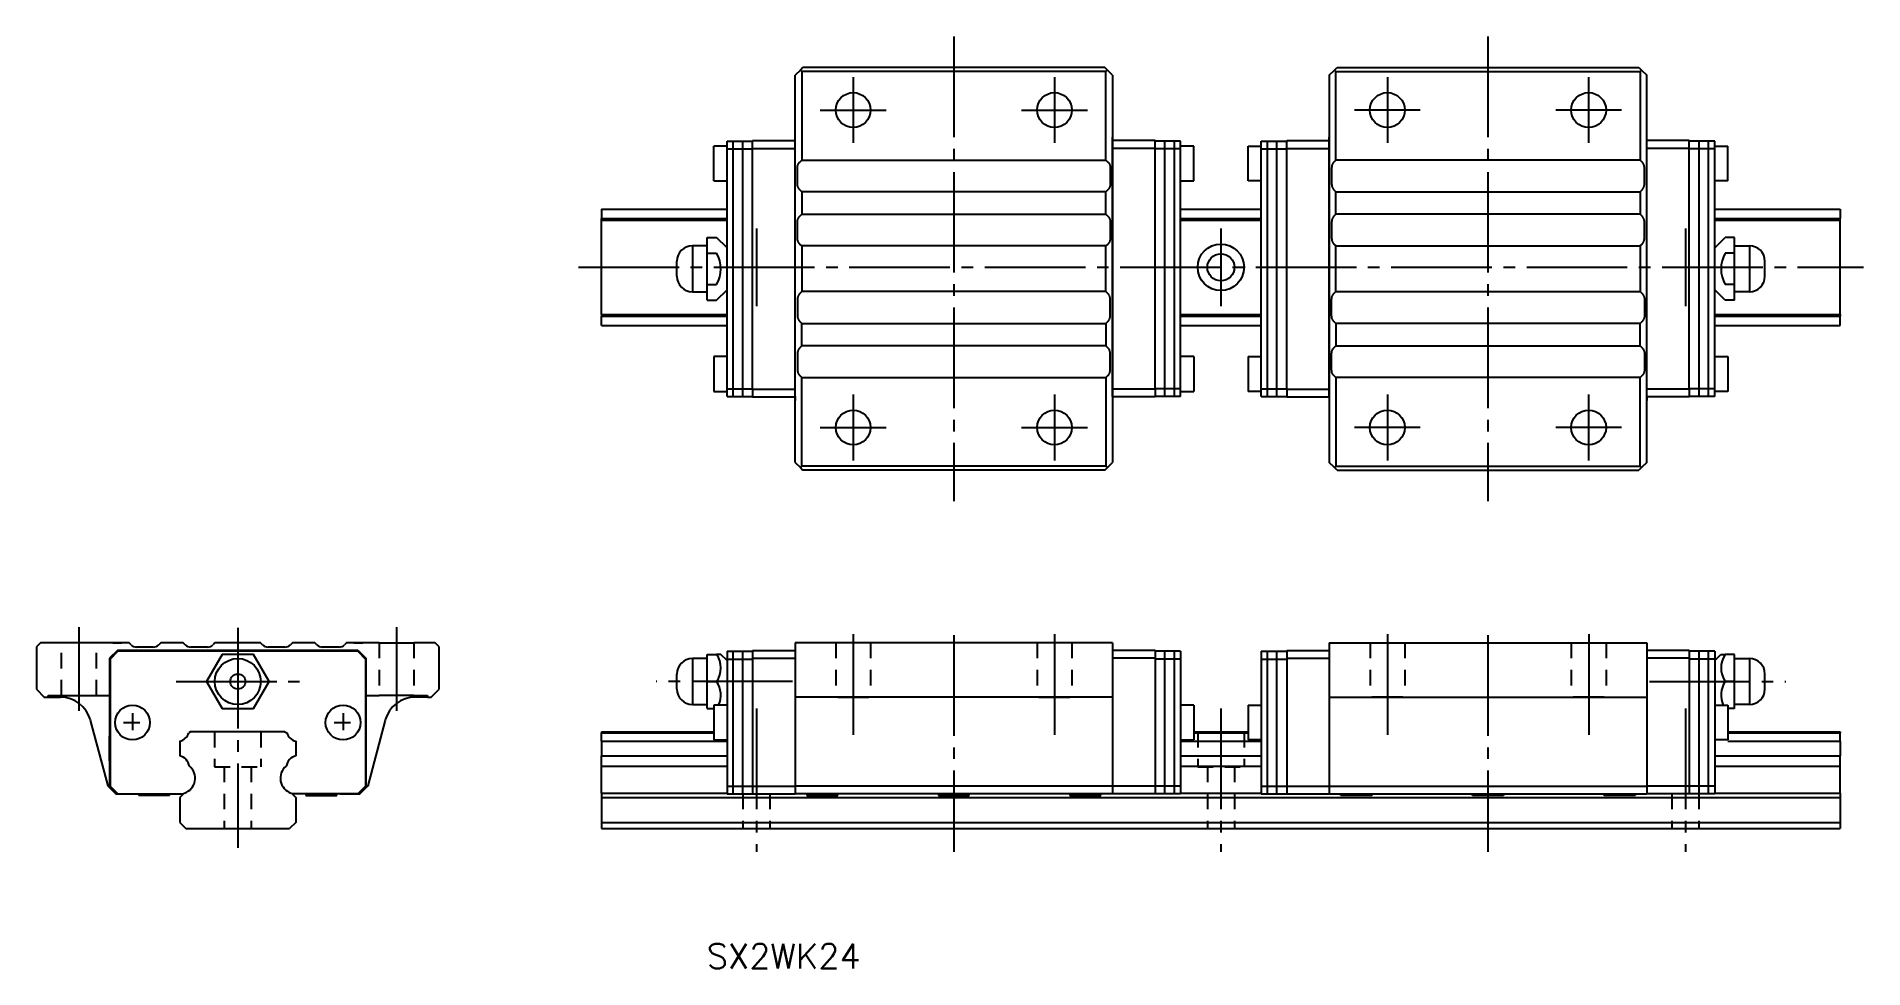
# Model space of a CAD drawing. Extents: x -31 to 205, y 1763 to 1884.
import ezdxf

# ---------------------------------------------------------------- set-up
doc = ezdxf.new("R2010")
doc.units = 0
doc.linetypes.add('CENTER', pattern=[17.5, 13, -1.5, 1.5, -1.5])
doc.linetypes.add('DASHED', pattern=[3.5, 2, -1.5])
doc.layers.get('0').update_dxf_attribs({"linetype": 'CONTINUOUS'})
doc.layers.add('CENTER', color=1, linetype='CENTER')
doc.styles.get("Standard").update_dxf_attribs({"font": 'txt.shx', "bigfont": '@extfont2.shx'})

msp = doc.modelspace()

# ---------------------------------------------------------------- texts
at = {"color": 7, "linetype": 'CONTINUOUS'}
msp.add_text('SX2WK24', height=3.2, dxfattribs=at).set_placement((55.63, 1763.37))

# ---------------------------------------------------------------- linework, layer by layer
at = {"color": 7, "linetype": 'CONTINUOUS'}
for p, q in [((67.72, 1879.41), (67.04, 1878.74)), ((67.04, 1828.74), (67.04, 1878.74)), ((68.04, 1879.74), (67.72, 1879.41)), ((67.72, 1879.41), (67.89, 1879.24)), ((107.19, 1879.24), (67.89, 1879.24)), ((67.89, 1879.24), (67.89, 1867.79)), ((107.04, 1879.74), (68.04, 1879.74)), ((107.37, 1879.41), (107.04, 1879.74)), ((107.19, 1879.24), (107.37, 1879.41)), ((107.19, 1867.79), (107.19, 1879.24)), ((108.04, 1878.74), (107.37, 1879.41)), ((108.04, 1878.74), (108.04, 1828.74)), ((136.04, 1878.74), (136.72, 1879.41)), ((136.04, 1878.74), (136.04, 1828.74)), ((136.72, 1879.41), (137.04, 1879.74)), ((136.89, 1879.24), (136.72, 1879.41)), ((136.89, 1879.24), (176.19, 1879.24)), ((136.89, 1867.79), (136.89, 1879.24)), ((137.04, 1879.74), (176.04, 1879.74)), ((176.04, 1879.74), (176.37, 1879.41)), ((176.37, 1879.41), (176.19, 1879.24)), ((176.19, 1879.24), (176.19, 1867.79)), ((176.37, 1879.41), (177.04, 1878.74)), ((177.04, 1828.74), (177.04, 1878.74)), ((58.24, 1869.59), (56.54, 1869.59)), ((56.54, 1865.09), (56.54, 1869.59)), ((58.24, 1837.24), (58.24, 1870.24)), ((58.24, 1870.24), (61.54, 1870.24)), ((58.24, 1869.24), (61.54, 1869.24)), ((59.04, 1837.24), (59.04, 1870.24)), ((60.28, 1837.24), (60.28, 1870.24)), ((61.54, 1870.29), (67.04, 1870.29)), ((61.54, 1869.29), (61.54, 1870.29)), ((61.54, 1869.29), (67.04, 1869.29)), ((61.54, 1864.38), (61.54, 1869.29)), ((67.04, 1870.24), (67.04, 1870.74)), ((67.04, 1861.54), (67.04, 1870.34)), ((67.04, 1837.24), (67.04, 1870.24)), ((108.04, 1870.24), (108.04, 1870.74)), ((108.04, 1870.34), (108.04, 1861.54)), ((113.54, 1870.29), (108.04, 1870.29)), ((108.04, 1837.24), (108.04, 1870.24)), ((113.54, 1869.29), (108.04, 1869.29)), ((113.54, 1869.29), (113.54, 1870.29)), ((116.84, 1870.24), (113.54, 1870.24)), ((113.54, 1838.19), (113.54, 1869.29)), ((116.84, 1869.24), (113.54, 1869.24)), ((114.8, 1837.24), (114.8, 1870.24)), ((116.04, 1837.24), (116.04, 1870.24)), ((116.84, 1837.24), (116.84, 1870.24)), ((118.54, 1869.59), (116.84, 1869.59)), ((118.54, 1865.09), (118.54, 1869.59)), ((125.54, 1869.59), (127.24, 1869.59)), ((125.54, 1865.09), (125.54, 1869.59)), ((127.24, 1837.24), (127.24, 1870.24)), ((127.24, 1870.24), (130.54, 1870.24)), ((127.24, 1869.24), (130.54, 1869.24)), ((128.04, 1837.24), (128.04, 1870.24)), ((129.28, 1837.24), (129.28, 1870.24)), ((130.54, 1870.29), (136.04, 1870.29)), ((130.54, 1869.29), (130.54, 1870.29)), ((130.54, 1838.19), (130.54, 1869.29)), ((130.54, 1869.29), (136.04, 1869.29)), ((136.04, 1870.24), (136.04, 1870.74)), ((136.04, 1870.34), (136.04, 1861.54)), ((136.04, 1837.24), (136.04, 1870.24)), ((177.04, 1870.24), (177.04, 1870.74)), ((177.04, 1861.54), (177.04, 1870.34)), ((182.54, 1870.29), (177.04, 1870.29)), ((177.04, 1837.24), (177.04, 1870.24)), ((182.54, 1869.29), (177.04, 1869.29)), ((182.54, 1869.29), (182.54, 1870.29)), ((185.84, 1870.24), (182.54, 1870.24)), ((182.54, 1864.38), (182.54, 1869.29)), ((185.84, 1869.24), (182.54, 1869.24)), ((183.8, 1837.24), (183.8, 1870.24)), ((185.04, 1837.24), (185.04, 1870.24)), ((185.84, 1837.24), (185.84, 1870.24)), ((185.84, 1869.59), (187.54, 1869.59)), ((187.54, 1865.09), (187.54, 1869.59)), ((67.34, 1866.82), (67.35, 1866.87)), ((67.34, 1864.65), (67.34, 1866.82)), ((67.35, 1866.92), (67.36, 1866.97)), ((67.35, 1866.87), (67.35, 1866.92)), ((67.36, 1867.02), (67.37, 1867.06)), ((67.36, 1866.97), (67.36, 1867.02)), ((67.37, 1867.06), (67.39, 1867.11)), ((67.39, 1867.11), (67.4, 1867.16)), ((67.4, 1867.16), (67.42, 1867.2)), ((67.42, 1867.2), (67.44, 1867.25)), ((67.44, 1867.25), (67.46, 1867.29)), ((67.46, 1867.29), (67.49, 1867.34)), ((67.49, 1867.34), (67.51, 1867.38)), ((67.51, 1867.38), (67.54, 1867.42)), ((67.54, 1867.42), (67.57, 1867.46)), ((67.57, 1867.46), (67.6, 1867.49)), ((67.6, 1867.49), (67.64, 1867.53)), ((67.64, 1867.53), (67.89, 1867.79)), ((67.89, 1867.79), (107.19, 1867.79)), ((107.19, 1867.79), (107.45, 1867.53)), ((107.45, 1867.53), (107.49, 1867.49)), ((107.49, 1867.49), (107.52, 1867.46)), ((107.52, 1867.46), (107.55, 1867.42)), ((107.55, 1867.42), (107.58, 1867.38)), ((107.58, 1867.38), (107.6, 1867.34)), ((107.6, 1867.34), (107.63, 1867.29)), ((107.63, 1867.29), (107.65, 1867.25)), ((107.65, 1867.25), (107.67, 1867.2)), ((107.67, 1867.2), (107.69, 1867.16)), ((107.69, 1867.16), (107.7, 1867.11)), ((107.7, 1867.11), (107.71, 1867.06)), ((107.71, 1867.06), (107.73, 1867.02)), ((107.73, 1867.02), (107.73, 1866.97)), ((107.73, 1866.97), (107.74, 1866.92)), ((107.74, 1866.92), (107.74, 1866.87)), ((107.74, 1866.87), (107.74, 1866.82)), ((107.74, 1866.82), (107.74, 1864.65)), ((136.35, 1866.87), (136.34, 1866.82)), ((136.34, 1866.82), (136.34, 1864.65)), ((136.36, 1866.97), (136.35, 1866.92)), ((136.35, 1866.92), (136.35, 1866.87)), ((136.37, 1867.06), (136.36, 1867.02)), ((136.36, 1867.02), (136.36, 1866.97)), ((136.39, 1867.11), (136.37, 1867.06)), ((136.4, 1867.16), (136.39, 1867.11)), ((136.42, 1867.2), (136.4, 1867.16)), ((136.44, 1867.25), (136.42, 1867.2)), ((136.46, 1867.29), (136.44, 1867.25)), ((136.49, 1867.34), (136.46, 1867.29)), ((136.51, 1867.38), (136.49, 1867.34)), ((136.54, 1867.42), (136.51, 1867.38)), ((136.57, 1867.46), (136.54, 1867.42)), ((136.6, 1867.49), (136.57, 1867.46)), ((136.64, 1867.53), (136.6, 1867.49)), ((136.89, 1867.79), (136.64, 1867.53)), ((176.19, 1867.79), (136.89, 1867.79)), ((176.45, 1867.53), (176.19, 1867.79)), ((176.49, 1867.49), (176.45, 1867.53)), ((176.52, 1867.46), (176.49, 1867.49)), ((176.55, 1867.42), (176.52, 1867.46)), ((176.58, 1867.38), (176.55, 1867.42)), ((176.6, 1867.34), (176.58, 1867.38)), ((176.63, 1867.29), (176.6, 1867.34)), ((176.65, 1867.25), (176.63, 1867.29)), ((176.67, 1867.2), (176.65, 1867.25)), ((176.69, 1867.16), (176.67, 1867.2)), ((176.7, 1867.11), (176.69, 1867.16)), ((176.71, 1867.06), (176.7, 1867.11)), ((176.73, 1867.02), (176.71, 1867.06)), ((176.73, 1866.97), (176.73, 1867.02)), ((176.74, 1866.92), (176.73, 1866.97)), ((176.74, 1866.87), (176.74, 1866.92)), ((176.74, 1866.82), (176.74, 1866.87)), ((176.74, 1864.65), (176.74, 1866.82)), ((56.54, 1865.09), (58.24, 1865.09)), ((67.35, 1864.6), (67.34, 1864.65)), ((67.35, 1864.55), (67.35, 1864.6)), ((67.36, 1864.5), (67.35, 1864.55)), ((67.36, 1864.46), (67.36, 1864.5)), ((67.37, 1864.41), (67.36, 1864.46)), ((67.39, 1864.36), (67.37, 1864.41)), ((107.71, 1864.41), (107.7, 1864.36)), ((107.73, 1864.46), (107.71, 1864.41)), ((107.74, 1864.55), (107.73, 1864.5)), ((107.73, 1864.5), (107.73, 1864.46)), ((107.74, 1864.65), (107.74, 1864.6)), ((107.74, 1864.6), (107.74, 1864.55)), ((116.84, 1865.09), (118.54, 1865.09)), ((127.24, 1865.09), (125.54, 1865.09)), ((136.34, 1864.65), (136.35, 1864.6)), ((136.35, 1864.6), (136.35, 1864.55)), ((136.35, 1864.55), (136.36, 1864.5)), ((136.36, 1864.5), (136.36, 1864.46)), ((136.36, 1864.46), (136.37, 1864.41)), ((136.37, 1864.41), (136.39, 1864.36)), ((176.7, 1864.36), (176.71, 1864.41)), ((176.71, 1864.41), (176.73, 1864.46)), ((176.73, 1864.5), (176.74, 1864.55)), ((176.73, 1864.46), (176.73, 1864.5)), ((176.74, 1864.6), (176.74, 1864.65)), ((176.74, 1864.55), (176.74, 1864.6)), ((187.54, 1865.09), (185.84, 1865.09)), ((61.54, 1863.2), (61.54, 1864.38)), ((61.54, 1863.2), (61.54, 1864.38)), ((61.54, 1838.19), (61.54, 1863.2)), ((67.4, 1864.31), (67.39, 1864.36)), ((67.42, 1864.27), (67.4, 1864.31)), ((67.44, 1864.22), (67.42, 1864.27)), ((67.46, 1864.18), (67.44, 1864.22)), ((67.49, 1864.14), (67.46, 1864.18)), ((67.51, 1864.09), (67.49, 1864.14)), ((67.54, 1864.05), (67.51, 1864.09)), ((67.57, 1864.02), (67.54, 1864.05)), ((67.6, 1863.98), (67.57, 1864.02)), ((67.64, 1863.94), (67.6, 1863.98)), ((67.89, 1863.69), (67.64, 1863.94)), ((67.89, 1863.69), (67.89, 1860.79)), ((107.19, 1863.69), (67.89, 1863.69)), ((107.45, 1863.94), (107.19, 1863.69)), ((107.19, 1860.79), (107.19, 1863.69)), ((107.49, 1863.98), (107.45, 1863.94)), ((107.52, 1864.02), (107.49, 1863.98)), ((107.55, 1864.05), (107.52, 1864.02)), ((107.58, 1864.09), (107.55, 1864.05)), ((107.6, 1864.14), (107.58, 1864.09)), ((107.63, 1864.18), (107.6, 1864.14)), ((107.65, 1864.22), (107.63, 1864.18)), ((107.67, 1864.27), (107.65, 1864.22)), ((107.69, 1864.31), (107.67, 1864.27)), ((107.7, 1864.36), (107.69, 1864.31)), ((136.39, 1864.36), (136.4, 1864.31)), ((136.4, 1864.31), (136.42, 1864.27)), ((136.42, 1864.27), (136.44, 1864.22)), ((136.44, 1864.22), (136.46, 1864.18)), ((136.46, 1864.18), (136.49, 1864.14)), ((136.49, 1864.14), (136.51, 1864.09)), ((136.51, 1864.09), (136.54, 1864.05)), ((136.54, 1864.05), (136.57, 1864.02)), ((136.57, 1864.02), (136.6, 1863.98)), ((136.6, 1863.98), (136.64, 1863.94)), ((136.64, 1863.94), (136.89, 1863.69)), ((136.89, 1863.69), (176.19, 1863.69)), ((136.89, 1860.79), (136.89, 1863.69)), ((176.19, 1863.69), (176.45, 1863.94)), ((176.19, 1863.69), (176.19, 1860.79)), ((176.45, 1863.94), (176.49, 1863.98)), ((176.49, 1863.98), (176.52, 1864.02)), ((176.52, 1864.02), (176.55, 1864.05)), ((176.55, 1864.05), (176.58, 1864.09)), ((176.58, 1864.09), (176.6, 1864.14)), ((176.6, 1864.14), (176.63, 1864.18)), ((176.63, 1864.18), (176.65, 1864.22)), ((176.65, 1864.22), (176.67, 1864.27)), ((176.67, 1864.27), (176.69, 1864.31)), ((176.69, 1864.31), (176.7, 1864.36)), ((182.54, 1863.2), (182.54, 1864.38)), ((182.54, 1863.2), (182.54, 1864.38)), ((182.54, 1838.19), (182.54, 1863.2)), ((42.04, 1861.43), (58.24, 1861.43)), ((42.04, 1861.43), (42.04, 1860.25)), ((42.04, 1860.25), (58.24, 1860.25)), ((42.04, 1860.03), (42.04, 1860.25)), ((42.04, 1860.03), (58.24, 1860.03)), ((42.04, 1847.83), (42.04, 1860.03)), ((67.04, 1845.94), (67.04, 1861.54)), ((67.34, 1859.82), (67.35, 1859.87)), ((67.34, 1857.65), (67.34, 1859.82)), ((67.35, 1859.92), (67.36, 1859.97)), ((67.35, 1859.87), (67.35, 1859.92)), ((67.36, 1860.02), (67.37, 1860.06)), ((67.36, 1859.97), (67.36, 1860.02)), ((67.37, 1860.06), (67.39, 1860.11)), ((67.39, 1860.11), (67.4, 1860.16)), ((67.4, 1860.16), (67.42, 1860.2)), ((67.42, 1860.2), (67.44, 1860.25)), ((67.44, 1860.25), (67.46, 1860.29)), ((67.46, 1860.29), (67.49, 1860.34)), ((67.49, 1860.34), (67.51, 1860.38)), ((67.51, 1860.38), (67.54, 1860.42)), ((67.54, 1860.42), (67.57, 1860.46)), ((67.57, 1860.46), (67.6, 1860.49)), ((67.6, 1860.49), (67.64, 1860.53)), ((67.64, 1860.53), (67.89, 1860.79)), ((67.89, 1860.79), (107.19, 1860.79)), ((107.19, 1860.79), (107.45, 1860.53)), ((107.45, 1860.53), (107.49, 1860.49)), ((107.49, 1860.49), (107.52, 1860.46)), ((107.52, 1860.46), (107.55, 1860.42)), ((107.55, 1860.42), (107.58, 1860.38)), ((107.58, 1860.38), (107.6, 1860.34)), ((107.6, 1860.34), (107.63, 1860.29)), ((107.63, 1860.29), (107.65, 1860.25)), ((107.65, 1860.25), (107.67, 1860.2)), ((107.67, 1860.2), (107.69, 1860.16)), ((107.69, 1860.16), (107.7, 1860.11)), ((107.7, 1860.11), (107.71, 1860.06)), ((107.71, 1860.06), (107.73, 1860.02)), ((107.73, 1860.02), (107.73, 1859.97)), ((107.73, 1859.97), (107.74, 1859.92)), ((107.74, 1859.92), (107.74, 1859.87)), ((107.74, 1859.87), (107.74, 1859.82)), ((107.74, 1859.82), (107.74, 1857.65)), ((108.04, 1861.54), (108.04, 1837.14)), ((116.84, 1861.43), (127.24, 1861.43)), ((116.84, 1860.25), (127.24, 1860.25)), ((116.84, 1860.03), (127.24, 1860.03)), ((136.04, 1861.54), (136.04, 1837.14)), ((136.35, 1859.87), (136.34, 1859.82)), ((136.34, 1859.82), (136.34, 1857.65)), ((136.36, 1859.97), (136.35, 1859.92)), ((136.35, 1859.92), (136.35, 1859.87)), ((136.37, 1860.06), (136.36, 1860.02)), ((136.36, 1860.02), (136.36, 1859.97)), ((136.39, 1860.11), (136.37, 1860.06)), ((136.4, 1860.16), (136.39, 1860.11)), ((136.42, 1860.2), (136.4, 1860.16)), ((136.44, 1860.25), (136.42, 1860.2)), ((136.46, 1860.29), (136.44, 1860.25)), ((136.49, 1860.34), (136.46, 1860.29)), ((136.51, 1860.38), (136.49, 1860.34)), ((136.54, 1860.42), (136.51, 1860.38)), ((136.57, 1860.46), (136.54, 1860.42)), ((136.6, 1860.49), (136.57, 1860.46)), ((136.64, 1860.53), (136.6, 1860.49)), ((136.89, 1860.79), (136.64, 1860.53)), ((176.19, 1860.79), (136.89, 1860.79)), ((176.45, 1860.53), (176.19, 1860.79)), ((176.49, 1860.49), (176.45, 1860.53)), ((176.52, 1860.46), (176.49, 1860.49)), ((176.55, 1860.42), (176.52, 1860.46)), ((176.58, 1860.38), (176.55, 1860.42)), ((176.6, 1860.34), (176.58, 1860.38)), ((176.63, 1860.29), (176.6, 1860.34)), ((176.65, 1860.25), (176.63, 1860.29)), ((176.67, 1860.2), (176.65, 1860.25)), ((176.69, 1860.16), (176.67, 1860.2)), ((176.7, 1860.11), (176.69, 1860.16)), ((176.71, 1860.06), (176.7, 1860.11)), ((176.73, 1860.02), (176.71, 1860.06)), ((176.73, 1859.97), (176.73, 1860.02)), ((176.74, 1859.92), (176.73, 1859.97)), ((176.74, 1859.87), (176.74, 1859.92)), ((176.74, 1859.82), (176.74, 1859.87)), ((176.74, 1857.65), (176.74, 1859.82)), ((177.04, 1845.94), (177.04, 1861.54)), ((185.84, 1861.43), (202.04, 1861.43)), ((185.84, 1860.25), (202.04, 1860.25)), ((185.84, 1860.03), (202.04, 1860.03)), ((202.04, 1861.43), (202.04, 1860.25)), ((202.04, 1860.03), (202.04, 1860.25)), ((202.04, 1847.83), (202.04, 1860.03)), ((55.69, 1857.78), (56.9, 1857.78)), ((55.69, 1855.76), (55.69, 1857.78)), ((58.24, 1856.44), (56.9, 1857.78)), ((67.35, 1857.6), (67.34, 1857.65)), ((67.35, 1857.55), (67.35, 1857.6)), ((67.36, 1857.5), (67.35, 1857.55)), ((67.36, 1857.46), (67.36, 1857.5)), ((67.37, 1857.41), (67.36, 1857.46)), ((67.39, 1857.36), (67.37, 1857.41)), ((67.4, 1857.31), (67.39, 1857.36)), ((107.7, 1857.36), (107.69, 1857.31)), ((107.71, 1857.41), (107.7, 1857.36)), ((107.73, 1857.46), (107.71, 1857.41)), ((107.74, 1857.55), (107.73, 1857.5)), ((107.73, 1857.5), (107.73, 1857.46)), ((107.74, 1857.65), (107.74, 1857.6)), ((107.74, 1857.6), (107.74, 1857.55)), ((136.34, 1857.65), (136.35, 1857.6)), ((136.35, 1857.6), (136.35, 1857.55)), ((136.35, 1857.55), (136.36, 1857.5)), ((136.36, 1857.5), (136.36, 1857.46)), ((136.36, 1857.46), (136.37, 1857.41)), ((136.37, 1857.41), (136.39, 1857.36)), ((136.39, 1857.36), (136.4, 1857.31)), ((176.69, 1857.31), (176.7, 1857.36)), ((176.7, 1857.36), (176.71, 1857.41)), ((176.71, 1857.41), (176.73, 1857.46)), ((176.73, 1857.5), (176.74, 1857.55)), ((176.73, 1857.46), (176.73, 1857.5)), ((176.74, 1857.6), (176.74, 1857.65)), ((176.74, 1857.55), (176.74, 1857.6)), ((185.84, 1856.44), (187.19, 1857.78)), ((188.39, 1857.78), (187.19, 1857.78)), ((188.39, 1855.76), (188.39, 1857.78)), ((53.76, 1856.71), (53.76, 1850.77)), ((55.69, 1856.71), (53.76, 1856.71)), ((55.69, 1851.72), (55.69, 1855.76)), ((55.69, 1855.76), (56.9, 1855.76)), ((67.42, 1857.27), (67.4, 1857.31)), ((67.44, 1857.22), (67.42, 1857.27)), ((67.46, 1857.18), (67.44, 1857.22)), ((67.49, 1857.14), (67.46, 1857.18)), ((67.51, 1857.09), (67.49, 1857.14)), ((67.54, 1857.05), (67.51, 1857.09)), ((67.57, 1857.02), (67.54, 1857.05)), ((67.6, 1856.98), (67.57, 1857.02)), ((67.64, 1856.94), (67.6, 1856.98)), ((67.89, 1856.69), (67.64, 1856.94)), ((107.19, 1856.69), (67.89, 1856.69)), ((67.89, 1856.69), (67.89, 1850.79)), ((67.89, 1855.78), (67.89, 1851.69)), ((107.45, 1856.94), (107.19, 1856.69)), ((107.19, 1850.79), (107.19, 1856.69)), ((107.19, 1851.69), (107.19, 1855.78)), ((107.49, 1856.98), (107.45, 1856.94)), ((107.52, 1857.02), (107.49, 1856.98)), ((107.55, 1857.05), (107.52, 1857.02)), ((107.58, 1857.09), (107.55, 1857.05)), ((107.6, 1857.14), (107.58, 1857.09)), ((107.63, 1857.18), (107.6, 1857.14)), ((107.65, 1857.22), (107.63, 1857.18)), ((107.67, 1857.27), (107.65, 1857.22)), ((107.69, 1857.31), (107.67, 1857.27)), ((136.4, 1857.31), (136.42, 1857.27)), ((136.42, 1857.27), (136.44, 1857.22)), ((136.44, 1857.22), (136.46, 1857.18)), ((136.46, 1857.18), (136.49, 1857.14)), ((136.49, 1857.14), (136.51, 1857.09)), ((136.51, 1857.09), (136.54, 1857.05)), ((136.54, 1857.05), (136.57, 1857.02)), ((136.57, 1857.02), (136.6, 1856.98)), ((136.6, 1856.98), (136.64, 1856.94)), ((136.64, 1856.94), (136.89, 1856.69)), ((136.89, 1856.69), (176.19, 1856.69)), ((136.89, 1850.79), (136.89, 1856.69)), ((136.89, 1851.69), (136.89, 1855.78)), ((176.19, 1856.69), (176.45, 1856.94)), ((176.19, 1856.69), (176.19, 1850.79)), ((176.19, 1855.78), (176.19, 1851.69)), ((176.45, 1856.94), (176.49, 1856.98)), ((176.49, 1856.98), (176.52, 1857.02)), ((176.52, 1857.02), (176.55, 1857.05)), ((176.55, 1857.05), (176.58, 1857.09)), ((176.58, 1857.09), (176.6, 1857.14)), ((176.6, 1857.14), (176.63, 1857.18)), ((176.63, 1857.18), (176.65, 1857.22)), ((176.65, 1857.22), (176.67, 1857.27)), ((176.67, 1857.27), (176.69, 1857.31)), ((188.39, 1855.76), (187.19, 1855.76)), ((188.39, 1856.71), (190.32, 1856.71)), ((188.39, 1851.72), (188.39, 1855.76)), ((190.32, 1856.71), (190.32, 1850.77)), ((51.76, 1852.77), (51.76, 1854.71)), ((192.32, 1852.77), (192.32, 1854.71)), ((53.76, 1850.77), (55.69, 1850.77)), ((55.69, 1849.69), (55.69, 1851.72)), ((55.69, 1851.72), (56.9, 1851.72)), ((56.9, 1849.69), (58.24, 1851.04)), ((67.44, 1850.25), (67.42, 1850.2)), ((67.46, 1850.29), (67.44, 1850.25)), ((67.49, 1850.34), (67.46, 1850.29)), ((67.51, 1850.38), (67.49, 1850.34)), ((67.54, 1850.42), (67.51, 1850.38)), ((67.57, 1850.46), (67.54, 1850.42)), ((67.6, 1850.49), (67.57, 1850.46)), ((67.64, 1850.53), (67.6, 1850.49)), ((67.89, 1850.79), (67.64, 1850.53)), ((107.19, 1850.79), (67.89, 1850.79)), ((107.45, 1850.53), (107.19, 1850.79)), ((107.49, 1850.49), (107.45, 1850.53)), ((107.52, 1850.46), (107.49, 1850.49)), ((107.55, 1850.42), (107.52, 1850.46)), ((107.58, 1850.38), (107.55, 1850.42)), ((107.6, 1850.34), (107.58, 1850.38)), ((107.63, 1850.29), (107.6, 1850.34)), ((107.65, 1850.25), (107.63, 1850.29)), ((107.67, 1850.2), (107.65, 1850.25)), ((136.42, 1850.2), (136.44, 1850.25)), ((136.44, 1850.25), (136.46, 1850.29)), ((136.46, 1850.29), (136.49, 1850.34)), ((136.49, 1850.34), (136.51, 1850.38)), ((136.51, 1850.38), (136.54, 1850.42)), ((136.54, 1850.42), (136.57, 1850.46)), ((136.57, 1850.46), (136.6, 1850.49)), ((136.6, 1850.49), (136.64, 1850.53)), ((136.64, 1850.53), (136.89, 1850.79)), ((136.89, 1850.79), (176.19, 1850.79)), ((176.19, 1850.79), (176.45, 1850.53)), ((176.45, 1850.53), (176.49, 1850.49)), ((176.49, 1850.49), (176.52, 1850.46)), ((176.52, 1850.46), (176.55, 1850.42)), ((176.55, 1850.42), (176.58, 1850.38)), ((176.58, 1850.38), (176.6, 1850.34)), ((176.6, 1850.34), (176.63, 1850.29)), ((176.63, 1850.29), (176.65, 1850.25)), ((176.65, 1850.25), (176.67, 1850.2)), ((187.19, 1849.69), (185.84, 1851.04)), ((188.39, 1851.72), (187.19, 1851.72)), ((188.39, 1849.69), (188.39, 1851.72)), ((190.32, 1850.77), (188.39, 1850.77)), ((55.69, 1849.69), (56.9, 1849.69)), ((67.35, 1849.87), (67.34, 1849.82)), ((67.34, 1849.82), (67.34, 1847.65)), ((67.36, 1849.97), (67.35, 1849.92)), ((67.35, 1849.92), (67.35, 1849.87)), ((67.37, 1850.06), (67.36, 1850.02)), ((67.36, 1850.02), (67.36, 1849.97)), ((67.39, 1850.11), (67.37, 1850.06)), ((67.4, 1850.16), (67.39, 1850.11)), ((67.42, 1850.2), (67.4, 1850.16)), ((107.69, 1850.16), (107.67, 1850.2)), ((107.7, 1850.11), (107.69, 1850.16)), ((107.71, 1850.06), (107.7, 1850.11)), ((107.73, 1850.02), (107.71, 1850.06)), ((107.73, 1849.97), (107.73, 1850.02)), ((107.74, 1849.92), (107.73, 1849.97)), ((107.74, 1849.87), (107.74, 1849.92)), ((107.74, 1849.82), (107.74, 1849.87)), ((107.74, 1847.65), (107.74, 1849.82)), ((136.34, 1849.82), (136.35, 1849.87)), ((136.34, 1847.65), (136.34, 1849.82)), ((136.35, 1849.92), (136.36, 1849.97)), ((136.35, 1849.87), (136.35, 1849.92)), ((136.36, 1850.02), (136.37, 1850.06)), ((136.36, 1849.97), (136.36, 1850.02)), ((136.37, 1850.06), (136.39, 1850.11)), ((136.39, 1850.11), (136.4, 1850.16)), ((136.4, 1850.16), (136.42, 1850.2)), ((176.67, 1850.2), (176.69, 1850.16)), ((176.69, 1850.16), (176.7, 1850.11)), ((176.7, 1850.11), (176.71, 1850.06)), ((176.71, 1850.06), (176.73, 1850.02)), ((176.73, 1850.02), (176.73, 1849.97)), ((176.73, 1849.97), (176.74, 1849.92)), ((176.74, 1849.92), (176.74, 1849.87)), ((176.74, 1849.87), (176.74, 1849.82)), ((176.74, 1849.82), (176.74, 1847.65)), ((188.39, 1849.69), (187.19, 1849.69)), ((42.04, 1847.83), (58.24, 1847.83)), ((42.04, 1847.83), (42.04, 1847.6)), ((42.04, 1847.6), (58.24, 1847.6)), ((42.04, 1846.43), (42.04, 1847.6)), ((42.04, 1846.43), (58.24, 1846.43)), ((67.04, 1837.14), (67.04, 1845.94)), ((67.34, 1847.65), (67.35, 1847.6)), ((67.35, 1847.6), (67.35, 1847.55)), ((67.35, 1847.55), (67.36, 1847.5)), ((67.36, 1847.5), (67.36, 1847.46)), ((67.36, 1847.46), (67.37, 1847.41)), ((67.37, 1847.41), (67.39, 1847.36)), ((67.39, 1847.36), (67.4, 1847.31)), ((67.4, 1847.31), (67.42, 1847.27)), ((67.42, 1847.27), (67.44, 1847.22)), ((67.44, 1847.22), (67.46, 1847.18)), ((67.46, 1847.18), (67.49, 1847.14)), ((67.49, 1847.14), (67.51, 1847.09)), ((67.51, 1847.09), (67.54, 1847.05)), ((67.54, 1847.05), (67.57, 1847.02)), ((67.57, 1847.02), (67.6, 1846.98)), ((67.6, 1846.98), (67.64, 1846.94)), ((67.64, 1846.94), (67.89, 1846.69)), ((67.89, 1843.79), (67.89, 1846.69)), ((67.89, 1846.69), (107.19, 1846.69)), ((107.19, 1846.69), (107.45, 1846.94)), ((107.19, 1846.69), (107.19, 1843.79)), ((107.45, 1846.94), (107.49, 1846.98)), ((107.49, 1846.98), (107.52, 1847.02)), ((107.52, 1847.02), (107.55, 1847.05)), ((107.55, 1847.05), (107.58, 1847.09)), ((107.58, 1847.09), (107.6, 1847.14)), ((107.6, 1847.14), (107.63, 1847.18)), ((107.63, 1847.18), (107.65, 1847.22)), ((107.65, 1847.22), (107.67, 1847.27)), ((107.67, 1847.27), (107.69, 1847.31)), ((107.69, 1847.31), (107.7, 1847.36)), ((107.7, 1847.36), (107.71, 1847.41)), ((107.71, 1847.41), (107.73, 1847.46)), ((107.73, 1847.5), (107.74, 1847.55)), ((107.73, 1847.46), (107.73, 1847.5)), ((107.74, 1847.6), (107.74, 1847.65)), ((107.74, 1847.55), (107.74, 1847.6)), ((116.84, 1847.83), (127.24, 1847.83)), ((116.84, 1847.6), (127.24, 1847.6)), ((116.84, 1846.43), (127.24, 1846.43)), ((136.35, 1847.6), (136.34, 1847.65)), ((136.35, 1847.55), (136.35, 1847.6)), ((136.36, 1847.5), (136.35, 1847.55)), ((136.36, 1847.46), (136.36, 1847.5)), ((136.37, 1847.41), (136.36, 1847.46)), ((136.39, 1847.36), (136.37, 1847.41)), ((136.4, 1847.31), (136.39, 1847.36)), ((136.42, 1847.27), (136.4, 1847.31)), ((136.44, 1847.22), (136.42, 1847.27)), ((136.46, 1847.18), (136.44, 1847.22)), ((136.49, 1847.14), (136.46, 1847.18)), ((136.51, 1847.09), (136.49, 1847.14)), ((136.54, 1847.05), (136.51, 1847.09)), ((136.57, 1847.02), (136.54, 1847.05)), ((136.6, 1846.98), (136.57, 1847.02)), ((136.64, 1846.94), (136.6, 1846.98)), ((136.89, 1846.69), (136.64, 1846.94)), ((176.19, 1846.69), (136.89, 1846.69)), ((136.89, 1846.69), (136.89, 1843.79)), ((176.45, 1846.94), (176.19, 1846.69)), ((176.19, 1843.79), (176.19, 1846.69)), ((176.49, 1846.98), (176.45, 1846.94)), ((176.52, 1847.02), (176.49, 1846.98)), ((176.55, 1847.05), (176.52, 1847.02)), ((176.58, 1847.09), (176.55, 1847.05)), ((176.6, 1847.14), (176.58, 1847.09)), ((176.63, 1847.18), (176.6, 1847.14)), ((176.65, 1847.22), (176.63, 1847.18)), ((176.67, 1847.27), (176.65, 1847.22)), ((176.69, 1847.31), (176.67, 1847.27)), ((176.7, 1847.36), (176.69, 1847.31)), ((176.71, 1847.41), (176.7, 1847.36)), ((176.73, 1847.46), (176.71, 1847.41)), ((176.74, 1847.55), (176.73, 1847.5)), ((176.73, 1847.5), (176.73, 1847.46)), ((176.74, 1847.65), (176.74, 1847.6)), ((176.74, 1847.6), (176.74, 1847.55)), ((177.04, 1837.14), (177.04, 1845.94)), ((185.84, 1847.83), (202.04, 1847.83)), ((185.84, 1847.6), (202.04, 1847.6)), ((185.84, 1846.43), (202.04, 1846.43)), ((202.04, 1847.83), (202.04, 1847.6)), ((202.04, 1846.43), (202.04, 1847.6)), ((67.42, 1843.2), (67.4, 1843.16)), ((67.44, 1843.25), (67.42, 1843.2)), ((67.46, 1843.29), (67.44, 1843.25)), ((67.49, 1843.34), (67.46, 1843.29)), ((67.51, 1843.38), (67.49, 1843.34)), ((67.54, 1843.42), (67.51, 1843.38)), ((67.57, 1843.46), (67.54, 1843.42)), ((67.6, 1843.49), (67.57, 1843.46)), ((67.64, 1843.53), (67.6, 1843.49)), ((67.89, 1843.79), (67.64, 1843.53)), ((107.19, 1843.79), (67.89, 1843.79)), ((107.45, 1843.53), (107.19, 1843.79)), ((107.49, 1843.49), (107.45, 1843.53)), ((107.52, 1843.46), (107.49, 1843.49)), ((107.55, 1843.42), (107.52, 1843.46)), ((107.58, 1843.38), (107.55, 1843.42)), ((107.6, 1843.34), (107.58, 1843.38)), ((107.63, 1843.29), (107.6, 1843.34)), ((107.65, 1843.25), (107.63, 1843.29)), ((107.67, 1843.2), (107.65, 1843.25)), ((107.69, 1843.16), (107.67, 1843.2)), ((136.4, 1843.16), (136.42, 1843.2)), ((136.42, 1843.2), (136.44, 1843.25)), ((136.44, 1843.25), (136.46, 1843.29)), ((136.46, 1843.29), (136.49, 1843.34)), ((136.49, 1843.34), (136.51, 1843.38)), ((136.51, 1843.38), (136.54, 1843.42)), ((136.54, 1843.42), (136.57, 1843.46)), ((136.57, 1843.46), (136.6, 1843.49)), ((136.6, 1843.49), (136.64, 1843.53)), ((136.64, 1843.53), (136.89, 1843.79)), ((136.89, 1843.79), (176.19, 1843.79)), ((176.19, 1843.79), (176.45, 1843.53)), ((176.45, 1843.53), (176.49, 1843.49)), ((176.49, 1843.49), (176.52, 1843.46)), ((176.52, 1843.46), (176.55, 1843.42)), ((176.55, 1843.42), (176.58, 1843.38)), ((176.58, 1843.38), (176.6, 1843.34)), ((176.6, 1843.34), (176.63, 1843.29)), ((176.63, 1843.29), (176.65, 1843.25)), ((176.65, 1843.25), (176.67, 1843.2)), ((176.67, 1843.2), (176.69, 1843.16)), ((56.54, 1842.39), (56.54, 1837.89)), ((58.24, 1842.39), (56.54, 1842.39)), ((67.35, 1842.87), (67.34, 1842.82)), ((67.34, 1842.82), (67.34, 1840.65)), ((67.36, 1842.97), (67.35, 1842.92)), ((67.35, 1842.92), (67.35, 1842.87)), ((67.37, 1843.06), (67.36, 1843.02)), ((67.36, 1843.02), (67.36, 1842.97)), ((67.39, 1843.11), (67.37, 1843.06)), ((67.4, 1843.16), (67.39, 1843.11)), ((107.7, 1843.11), (107.69, 1843.16)), ((107.71, 1843.06), (107.7, 1843.11)), ((107.73, 1843.02), (107.71, 1843.06)), ((107.73, 1842.97), (107.73, 1843.02)), ((107.74, 1842.92), (107.73, 1842.97)), ((107.74, 1842.87), (107.74, 1842.92)), ((107.74, 1842.82), (107.74, 1842.87)), ((107.74, 1840.65), (107.74, 1842.82)), ((118.54, 1842.39), (116.84, 1842.39)), ((118.54, 1842.39), (118.54, 1837.89)), ((125.54, 1842.39), (125.54, 1837.89)), ((125.54, 1842.39), (127.24, 1842.39)), ((136.34, 1842.82), (136.35, 1842.87)), ((136.34, 1840.65), (136.34, 1842.82)), ((136.35, 1842.92), (136.36, 1842.97)), ((136.35, 1842.87), (136.35, 1842.92)), ((136.36, 1843.02), (136.37, 1843.06)), ((136.36, 1842.97), (136.36, 1843.02)), ((136.37, 1843.06), (136.39, 1843.11)), ((136.39, 1843.11), (136.4, 1843.16)), ((176.69, 1843.16), (176.7, 1843.11)), ((176.7, 1843.11), (176.71, 1843.06)), ((176.71, 1843.06), (176.73, 1843.02)), ((176.73, 1843.02), (176.73, 1842.97)), ((176.73, 1842.97), (176.74, 1842.92)), ((176.74, 1842.92), (176.74, 1842.87)), ((176.74, 1842.87), (176.74, 1842.82)), ((176.74, 1842.82), (176.74, 1840.65)), ((185.84, 1842.39), (187.54, 1842.39)), ((187.54, 1842.39), (187.54, 1837.89)), ((67.34, 1840.65), (67.35, 1840.6)), ((67.35, 1840.6), (67.35, 1840.55)), ((67.35, 1840.55), (67.36, 1840.5)), ((67.36, 1840.5), (67.36, 1840.46)), ((67.36, 1840.46), (67.37, 1840.41)), ((67.37, 1840.41), (67.39, 1840.36)), ((67.39, 1840.36), (67.4, 1840.31)), ((67.4, 1840.31), (67.42, 1840.27)), ((67.42, 1840.27), (67.44, 1840.22)), ((67.44, 1840.22), (67.46, 1840.18)), ((67.46, 1840.18), (67.49, 1840.14)), ((67.49, 1840.14), (67.51, 1840.09)), ((67.51, 1840.09), (67.54, 1840.05)), ((67.54, 1840.05), (67.57, 1840.02)), ((67.57, 1840.02), (67.6, 1839.98)), ((67.6, 1839.98), (67.64, 1839.94)), ((67.64, 1839.94), (67.89, 1839.69)), ((67.89, 1839.69), (107.19, 1839.69)), ((67.89, 1828.24), (67.89, 1839.69)), ((107.19, 1839.69), (107.45, 1839.94)), ((107.19, 1839.69), (107.19, 1828.24)), ((107.45, 1839.94), (107.49, 1839.98)), ((107.49, 1839.98), (107.52, 1840.02)), ((107.52, 1840.02), (107.55, 1840.05)), ((107.55, 1840.05), (107.58, 1840.09)), ((107.58, 1840.09), (107.6, 1840.14)), ((107.6, 1840.14), (107.63, 1840.18)), ((107.63, 1840.18), (107.65, 1840.22)), ((107.65, 1840.22), (107.67, 1840.27)), ((107.67, 1840.27), (107.69, 1840.31)), ((107.69, 1840.31), (107.7, 1840.36)), ((107.7, 1840.36), (107.71, 1840.41)), ((107.71, 1840.41), (107.73, 1840.46)), ((107.73, 1840.5), (107.74, 1840.55)), ((107.73, 1840.46), (107.73, 1840.5)), ((107.74, 1840.6), (107.74, 1840.65)), ((107.74, 1840.55), (107.74, 1840.6)), ((136.35, 1840.6), (136.34, 1840.65)), ((136.35, 1840.55), (136.35, 1840.6)), ((136.36, 1840.5), (136.35, 1840.55)), ((136.36, 1840.46), (136.36, 1840.5)), ((136.37, 1840.41), (136.36, 1840.46)), ((136.39, 1840.36), (136.37, 1840.41)), ((136.4, 1840.31), (136.39, 1840.36)), ((136.42, 1840.27), (136.4, 1840.31)), ((136.44, 1840.22), (136.42, 1840.27)), ((136.46, 1840.18), (136.44, 1840.22)), ((136.49, 1840.14), (136.46, 1840.18)), ((136.51, 1840.09), (136.49, 1840.14)), ((136.54, 1840.05), (136.51, 1840.09)), ((136.57, 1840.02), (136.54, 1840.05)), ((136.6, 1839.98), (136.57, 1840.02)), ((136.64, 1839.94), (136.6, 1839.98)), ((136.89, 1839.69), (136.64, 1839.94)), ((176.19, 1839.69), (136.89, 1839.69)), ((136.89, 1839.69), (136.89, 1828.24)), ((176.45, 1839.94), (176.19, 1839.69)), ((176.19, 1828.24), (176.19, 1839.69)), ((176.49, 1839.98), (176.45, 1839.94)), ((176.52, 1840.02), (176.49, 1839.98)), ((176.55, 1840.05), (176.52, 1840.02)), ((176.58, 1840.09), (176.55, 1840.05)), ((176.6, 1840.14), (176.58, 1840.09)), ((176.63, 1840.18), (176.6, 1840.14)), ((176.65, 1840.22), (176.63, 1840.18)), ((176.67, 1840.27), (176.65, 1840.22)), ((176.69, 1840.31), (176.67, 1840.27)), ((176.7, 1840.36), (176.69, 1840.31)), ((176.71, 1840.41), (176.7, 1840.36)), ((176.73, 1840.46), (176.71, 1840.41)), ((176.74, 1840.55), (176.73, 1840.5)), ((176.73, 1840.5), (176.73, 1840.46)), ((176.74, 1840.65), (176.74, 1840.6)), ((176.74, 1840.6), (176.74, 1840.55)), ((56.54, 1837.89), (58.24, 1837.89)), ((58.24, 1838.24), (61.54, 1838.24)), ((58.24, 1837.24), (61.54, 1837.24)), ((61.54, 1838.19), (67.04, 1838.19)), ((61.54, 1838.19), (61.54, 1837.19)), ((61.54, 1837.19), (67.04, 1837.19)), ((67.04, 1837.24), (67.04, 1836.74)), ((113.54, 1838.19), (108.04, 1838.19)), ((108.04, 1837.24), (108.04, 1836.74)), ((113.54, 1837.19), (108.04, 1837.19)), ((116.84, 1838.24), (113.54, 1838.24)), ((113.54, 1838.19), (113.54, 1837.19)), ((116.84, 1837.24), (113.54, 1837.24)), ((116.84, 1837.89), (118.54, 1837.89)), ((127.24, 1837.89), (125.54, 1837.89)), ((127.24, 1838.24), (130.54, 1838.24)), ((127.24, 1837.24), (130.54, 1837.24)), ((130.54, 1838.19), (136.04, 1838.19)), ((130.54, 1838.19), (130.54, 1837.19)), ((130.54, 1837.19), (136.04, 1837.19)), ((136.04, 1837.24), (136.04, 1836.74)), ((182.54, 1838.19), (177.04, 1838.19)), ((177.04, 1837.24), (177.04, 1836.74)), ((182.54, 1837.19), (177.04, 1837.19)), ((185.84, 1838.24), (182.54, 1838.24)), ((182.54, 1838.19), (182.54, 1837.19)), ((185.84, 1837.24), (182.54, 1837.24)), ((187.54, 1837.89), (185.84, 1837.89)), ((67.04, 1828.74), (67.72, 1828.06)), ((67.72, 1828.06), (67.89, 1828.24)), ((67.72, 1828.06), (68.04, 1827.74)), ((107.19, 1828.24), (67.89, 1828.24)), ((107.04, 1827.74), (68.04, 1827.74)), ((107.04, 1827.74), (107.37, 1828.06)), ((107.19, 1828.24), (107.37, 1828.06)), ((107.37, 1828.06), (108.04, 1828.74)), ((136.72, 1828.06), (136.04, 1828.74)), ((136.89, 1828.24), (136.72, 1828.06)), ((137.04, 1827.74), (136.72, 1828.06)), ((136.89, 1828.24), (176.19, 1828.24)), ((137.04, 1827.74), (176.04, 1827.74)), ((176.37, 1828.06), (176.04, 1827.74)), ((176.37, 1828.06), (176.19, 1828.24)), ((177.04, 1828.74), (176.37, 1828.06)), ((-30.46, 1805.43), (-30.96, 1804.93)), ((-30.46, 1805.43), (-30.96, 1804.93)), ((-27.71, 1805.43), (-30.46, 1805.43)), ((-27.71, 1805.43), (-30.46, 1805.43)), ((-23.21, 1805.43), (-27.71, 1805.43)), ((-23.21, 1805.43), (-27.71, 1805.43)), ((-19.01, 1805.43), (-23.21, 1805.43)), ((-21.11, 1805.43), (-19.96, 1805.43)), ((-21.11, 1805.43), (-19.96, 1805.43)), ((-18.75, 1805.17), (-19.01, 1805.43)), ((-14.91, 1805.43), (-15.16, 1805.17)), ((-12.01, 1805.43), (-14.91, 1805.43)), ((-11.75, 1805.17), (-12.01, 1805.43)), ((-7.91, 1805.43), (-8.16, 1805.17)), ((-2.01, 1805.43), (-7.91, 1805.43)), ((-2.91, 1805.43), (-7, 1805.43)), ((-1.75, 1805.17), (-2.01, 1805.43)), ((2.09, 1805.43), (1.84, 1805.17)), ((4.99, 1805.43), (2.09, 1805.43)), ((5.25, 1805.17), (4.99, 1805.43)), ((9.09, 1805.43), (8.84, 1805.17)), ((13.29, 1805.43), (9.09, 1805.43)), ((10.04, 1805.43), (11.19, 1805.43)), ((10.04, 1805.43), (11.19, 1805.43)), ((13.29, 1805.43), (17.79, 1805.43)), ((13.29, 1805.43), (17.79, 1805.43)), ((20.54, 1805.43), (17.79, 1805.43)), ((20.54, 1805.43), (17.79, 1805.43)), ((21.04, 1804.93), (20.54, 1805.43)), ((21.04, 1804.93), (20.54, 1805.43)), ((108.04, 1805.43), (67.04, 1805.43)), ((67.04, 1805.43), (67.04, 1804.93)), ((108.04, 1805.43), (108.04, 1804.93)), ((136.04, 1805.43), (177.04, 1805.43)), ((136.04, 1805.43), (136.04, 1804.93)), ((177.04, 1805.43), (177.04, 1804.93)), ((-30.96, 1804.93), (-30.96, 1799.43)), ((-20.51, 1804.43), (-21.51, 1803.43)), ((-21.51, 1803.43), (-21.51, 1793.38)), ((-20.46, 1804.33), (-21.46, 1803.33)), ((-21.46, 1803.33), (-21.46, 1795.13)), ((-15.6, 1804.43), (-20.51, 1804.43)), ((10.54, 1804.33), (-20.46, 1804.33)), ((-15.87, 1804.88), (-18.04, 1804.88)), ((-15.6, 1804.43), (-15.67, 1804.33)), ((-14.42, 1804.43), (-15.6, 1804.43)), ((-14.42, 1804.43), (-15.6, 1804.43)), ((-14.49, 1804.33), (-14.42, 1804.43)), ((10.59, 1804.43), (-14.42, 1804.43)), ((-8.87, 1804.88), (-11.04, 1804.88)), ((-6.98, 1803.93), (-9, 1800.43)), ((-2.93, 1803.93), (-6.98, 1803.93)), ((-0.91, 1800.43), (-2.93, 1803.93)), ((1.13, 1804.88), (-1.04, 1804.88)), ((8.13, 1804.88), (5.96, 1804.88)), ((10.54, 1804.33), (11.54, 1803.33)), ((10.59, 1804.43), (11.59, 1803.43)), ((11.54, 1803.33), (11.54, 1795.13)), ((11.59, 1803.43), (11.59, 1786.93)), ((21.04, 1799.43), (21.04, 1804.93)), ((55.69, 1803.4), (53.76, 1803.4)), ((53.76, 1803.4), (53.76, 1800.43)), ((55.69, 1803.93), (56.9, 1803.93)), ((55.69, 1800.43), (55.69, 1803.93)), ((57.44, 1803.93), (56.9, 1803.93)), ((58.24, 1803.13), (57.44, 1803.93)), ((58.24, 1804.33), (58.24, 1785.93)), ((58.24, 1804.33), (61.54, 1804.33)), ((58.24, 1803.33), (61.54, 1803.33)), ((59.04, 1785.93), (59.04, 1804.33)), ((60.28, 1785.93), (60.28, 1804.33)), ((61.54, 1804.43), (67.04, 1804.43)), ((61.54, 1804.43), (61.54, 1803.43)), ((61.54, 1803.43), (67.04, 1803.43)), ((61.54, 1803.43), (61.54, 1786.93)), ((67.04, 1804.93), (67.04, 1798.43)), ((108.04, 1804.93), (108.04, 1798.43)), ((113.54, 1804.43), (108.04, 1804.43)), ((113.54, 1803.43), (108.04, 1803.43)), ((113.54, 1804.43), (113.54, 1803.43)), ((116.84, 1804.33), (113.54, 1804.33)), ((113.54, 1803.43), (113.54, 1786.93)), ((116.84, 1803.33), (113.54, 1803.33)), ((114.8, 1785.93), (114.8, 1804.33)), ((116.04, 1785.93), (116.04, 1804.33)), ((116.84, 1804.33), (116.84, 1785.93)), ((127.24, 1804.33), (127.24, 1785.93)), ((127.24, 1804.33), (130.54, 1804.33)), ((127.24, 1803.33), (130.54, 1803.33)), ((128.04, 1785.93), (128.04, 1804.33)), ((129.28, 1785.93), (129.28, 1804.33)), ((130.54, 1804.43), (136.04, 1804.43)), ((130.54, 1804.43), (130.54, 1803.43)), ((130.54, 1803.43), (130.54, 1786.93)), ((130.54, 1803.43), (136.04, 1803.43)), ((136.04, 1804.93), (136.04, 1798.43)), ((177.04, 1804.93), (177.04, 1798.43)), ((182.54, 1804.43), (177.04, 1804.43)), ((182.54, 1803.43), (177.04, 1803.43)), ((182.54, 1804.43), (182.54, 1803.43)), ((185.84, 1804.33), (182.54, 1804.33)), ((182.54, 1803.43), (182.54, 1786.93)), ((185.84, 1803.33), (182.54, 1803.33)), ((183.8, 1785.93), (183.8, 1804.33)), ((185.04, 1785.93), (185.04, 1804.33)), ((185.84, 1804.33), (185.84, 1785.93)), ((185.84, 1803.13), (186.64, 1803.93)), ((186.64, 1803.93), (187.19, 1803.93)), ((188.39, 1803.93), (187.19, 1803.93)), ((188.39, 1800.43), (188.39, 1803.93)), ((188.39, 1803.4), (190.32, 1803.4)), ((190.32, 1803.4), (190.32, 1800.43)), ((51.76, 1800.43), (51.76, 1801.4)), ((192.32, 1800.43), (192.32, 1801.4)), ((-30.96, 1799.43), (-29.96, 1798.43)), ((-29.96, 1798.43), (-29.46, 1798.43)), ((-29.46, 1798.43), (-29.46, 1798.63)), ((-29.46, 1798.63), (-27.71, 1798.63)), ((-29.46, 1798.43), (-27.87, 1798.43)), ((-27.71, 1798.63), (-23.21, 1798.63)), ((-23.21, 1798.63), (-21.46, 1798.63)), ((-9, 1800.43), (-6.98, 1796.93)), ((-2.93, 1796.93), (-0.91, 1800.43)), ((11.54, 1798.63), (13.29, 1798.63)), ((17.79, 1798.63), (13.29, 1798.63)), ((17.79, 1798.63), (19.54, 1798.63)), ((19.54, 1798.43), (17.96, 1798.43)), ((19.54, 1798.63), (19.54, 1798.43)), ((19.54, 1798.43), (20.04, 1798.43)), ((20.04, 1798.43), (21.04, 1799.43)), ((51.76, 1799.46), (51.76, 1800.43)), ((53.76, 1800.43), (53.76, 1797.46)), ((55.69, 1800.43), (56.9, 1800.43)), ((55.69, 1796.93), (55.69, 1800.43)), ((67.04, 1798.43), (67.04, 1786.93)), ((108.04, 1798.43), (67.04, 1798.43)), ((72.54, 1798.43), (76.54, 1798.43)), ((98.54, 1798.43), (102.54, 1798.43)), ((108.04, 1798.43), (108.04, 1786.93)), ((136.04, 1798.43), (136.04, 1786.93)), ((136.04, 1798.43), (177.04, 1798.43)), ((145.55, 1798.43), (141.55, 1798.43)), ((171.55, 1798.43), (167.55, 1798.43)), ((177.04, 1798.43), (177.04, 1786.93)), ((188.39, 1800.43), (187.19, 1800.43)), ((188.39, 1796.93), (188.39, 1800.43)), ((190.32, 1800.43), (190.32, 1797.46)), ((192.32, 1799.46), (192.32, 1800.43)), ((-18.56, 1796.33), (-18.56, 1794.13)), ((-6.98, 1796.93), (-2.93, 1796.93)), ((8.64, 1796.33), (8.64, 1794.13)), ((53.76, 1797.46), (55.69, 1797.46)), ((55.69, 1796.93), (56.54, 1796.93)), ((56.54, 1797.38), (56.54, 1792.88)), ((58.24, 1797.38), (56.54, 1797.38)), ((118.54, 1797.38), (116.84, 1797.38)), ((118.54, 1797.38), (118.54, 1792.88)), ((125.54, 1797.38), (125.54, 1792.88)), ((125.54, 1797.38), (127.24, 1797.38)), ((185.84, 1797.38), (187.54, 1797.38)), ((187.54, 1797.38), (187.54, 1792.88)), ((188.39, 1796.93), (187.54, 1796.93)), ((190.32, 1797.46), (188.39, 1797.46)), ((-24.01, 1795.46), (-21.73, 1786.95)), ((-21.46, 1795.13), (-21.46, 1786.93)), ((-19.71, 1795.13), (-17.61, 1795.13)), ((-11.06, 1793.93), (-11.28, 1793.8)), ((1.14, 1793.93), (-11.06, 1793.93)), ((1.14, 1793.93), (1.37, 1793.8)), ((7.49, 1795.13), (9.59, 1795.13)), ((11.54, 1795.13), (11.54, 1786.93)), ((14.1, 1795.46), (11.82, 1786.95)), ((14.1, 1795.46), (11.82, 1786.95)), ((42.04, 1793.93), (56.54, 1793.93)), ((42.04, 1793.93), (42.04, 1793.8)), ((42.04, 1793.8), (56.54, 1793.8)), ((42.04, 1792.71), (42.04, 1793.8)), ((118.54, 1793.93), (125.54, 1793.93)), ((118.54, 1793.8), (125.54, 1793.8)), ((187.54, 1793.93), (202.04, 1793.93)), ((187.54, 1793.8), (202.04, 1793.8)), ((202.04, 1793.93), (202.04, 1793.8)), ((202.04, 1792.71), (202.04, 1793.8)), ((-21.51, 1790.18), (-21.51, 1793.38)), ((-21.51, 1793.38), (-21.51, 1790.18)), ((-12.46, 1792.71), (-12.46, 1790.84)), ((2.54, 1792.71), (2.54, 1790.84)), ((42.04, 1792.71), (58.24, 1792.71)), ((42.04, 1792.71), (42.04, 1790.84)), ((56.54, 1792.88), (58.24, 1792.88)), ((116.84, 1792.88), (118.54, 1792.88)), ((116.84, 1792.71), (127.24, 1792.71)), ((127.24, 1792.88), (125.54, 1792.88)), ((187.54, 1792.88), (185.84, 1792.88)), ((187.54, 1792.71), (202.04, 1792.71)), ((202.04, 1792.71), (202.04, 1790.84)), ((-21.46, 1790.18), (-21.51, 1790.18)), ((-21.51, 1790.18), (-21.51, 1786.93)), ((42.04, 1790.84), (58.24, 1790.84)), ((42.04, 1789.49), (42.04, 1790.84)), ((42.04, 1789.49), (58.24, 1789.49)), ((42.04, 1786.01), (42.04, 1789.49)), ((116.84, 1790.84), (127.24, 1790.84)), ((116.84, 1789.49), (127.24, 1789.49)), ((185.84, 1790.84), (202.04, 1790.84)), ((185.84, 1789.49), (202.04, 1789.49)), ((202.04, 1789.49), (202.04, 1790.84)), ((202.04, 1786.01), (202.04, 1789.49)), ((-21.73, 1786.95), (-21.46, 1786.68)), ((-21.71, 1786.93), (-20.71, 1785.93)), ((-21.51, 1786.93), (-20.51, 1785.93)), ((-21.46, 1786.93), (-20.46, 1785.93)), ((-21.46, 1786.68), (-20.71, 1785.93)), ((11.54, 1786.93), (10.54, 1785.93)), ((11.59, 1786.93), (10.59, 1785.93)), ((11.79, 1786.93), (10.79, 1785.93)), ((10.79, 1785.93), (11.54, 1786.68)), ((10.79, 1785.93), (11.54, 1786.68)), ((11.82, 1786.95), (11.54, 1786.68)), ((58.24, 1786.93), (61.54, 1786.93)), ((61.54, 1786.93), (67.04, 1786.93)), ((61.54, 1786.93), (61.54, 1785.93)), ((108.04, 1786.93), (67.04, 1786.93)), ((67.04, 1786.93), (67.04, 1785.93)), ((113.54, 1786.93), (108.04, 1786.93)), ((108.04, 1786.93), (108.04, 1785.93)), ((116.84, 1786.93), (113.54, 1786.93)), ((113.54, 1786.93), (113.54, 1785.93)), ((127.24, 1786.93), (130.54, 1786.93)), ((130.54, 1786.93), (136.04, 1786.93)), ((130.54, 1786.93), (130.54, 1785.93)), ((136.04, 1786.93), (177.04, 1786.93)), ((136.04, 1786.93), (136.04, 1785.93)), ((182.54, 1786.93), (177.04, 1786.93)), ((177.04, 1786.93), (177.04, 1785.93)), ((182.54, 1786.93), (182.54, 1785.93)), ((185.84, 1786.93), (182.54, 1786.93)), ((-20.71, 1785.93), (-20.51, 1785.93)), ((-20.51, 1785.93), (-20.46, 1785.93)), ((-20.46, 1785.93), (-16.24, 1785.93)), ((-17.76, 1785.93), (-17.76, 1785.73)), ((-13.76, 1785.73), (-17.76, 1785.73)), ((-16.24, 1785.93), (-13.27, 1785.93)), ((-16.24, 1785.93), (-13.27, 1785.93)), ((-13.76, 1785.73), (-13.76, 1785.93)), ((-13.27, 1785.93), (-11.96, 1785.93)), ((-13.27, 1785.93), (-11.96, 1785.93)), ((-11.87, 1786.01), (-12.46, 1785.43)), ((-12.46, 1785.43), (-12.46, 1782.23)), ((1.96, 1786.01), (2.54, 1785.43)), ((3.36, 1785.93), (2.04, 1785.93)), ((2.54, 1785.43), (2.54, 1782.23)), ((6.33, 1785.93), (3.36, 1785.93)), ((3.84, 1785.93), (3.84, 1785.73)), ((3.84, 1785.73), (7.84, 1785.73)), ((10.54, 1785.93), (6.33, 1785.93)), ((7.84, 1785.73), (7.84, 1785.93)), ((8.24, 1785.93), (10.79, 1785.93)), ((10.59, 1785.93), (10.54, 1785.93)), ((10.79, 1785.93), (10.59, 1785.93)), ((42.04, 1786.01), (58.24, 1786.01)), ((42.04, 1786.01), (42.04, 1785.43)), ((42.04, 1785.43), (202.04, 1785.43)), ((42.04, 1785.43), (42.04, 1782.23)), ((58.24, 1785.93), (61.54, 1785.93)), ((61.54, 1785.93), (67.04, 1785.93)), ((108.04, 1785.93), (67.04, 1785.93)), ((68.54, 1785.93), (68.54, 1785.73)), ((68.54, 1785.73), (72.54, 1785.73)), ((72.54, 1785.73), (72.54, 1785.93)), ((85.54, 1785.93), (85.54, 1785.73)), ((85.54, 1785.73), (89.54, 1785.73)), ((89.54, 1785.73), (89.54, 1785.93)), ((102.54, 1785.93), (102.54, 1785.73)), ((102.54, 1785.73), (106.54, 1785.73)), ((106.54, 1785.73), (106.54, 1785.93)), ((113.54, 1785.93), (108.04, 1785.93)), ((116.84, 1785.93), (113.54, 1785.93)), ((116.84, 1786.01), (127.24, 1786.01)), ((127.24, 1785.93), (130.54, 1785.93)), ((130.54, 1785.93), (136.04, 1785.93)), ((136.04, 1785.93), (177.04, 1785.93)), ((137.54, 1785.73), (137.54, 1785.93)), ((141.54, 1785.73), (137.54, 1785.73)), ((141.54, 1785.93), (141.54, 1785.73)), ((154.54, 1785.73), (154.54, 1785.93)), ((158.54, 1785.73), (154.54, 1785.73)), ((158.54, 1785.93), (158.54, 1785.73)), ((171.54, 1785.73), (171.54, 1785.93)), ((175.54, 1785.73), (171.54, 1785.73)), ((175.54, 1785.93), (175.54, 1785.73)), ((182.54, 1785.93), (177.04, 1785.93)), ((185.84, 1785.93), (182.54, 1785.93)), ((185.84, 1786.01), (202.04, 1786.01)), ((202.04, 1786.01), (202.04, 1785.43)), ((202.04, 1785.43), (202.04, 1782.23)), ((-12.46, 1782.23), (-11.66, 1781.43)), ((2.54, 1782.23), (1.74, 1781.43)), ((42.04, 1782.23), (202.04, 1782.23)), ((42.04, 1782.23), (42.04, 1781.43)), ((202.04, 1782.23), (202.04, 1781.43)), ((-11.66, 1781.43), (1.74, 1781.43)), ((42.04, 1781.43), (202.04, 1781.43))]:
    msp.add_line(p, q, dxfattribs=at)
at = {"color": 3, "linetype": 'DASHED'}
for p, q in [((-27.71, 1798.63), (-27.71, 1805.43)), ((-23.21, 1798.63), (-23.21, 1805.43)), ((13.29, 1805.43), (13.29, 1798.63)), ((17.79, 1805.43), (17.79, 1798.63)), ((72.29, 1805.43), (72.29, 1798.43)), ((76.79, 1805.43), (76.79, 1798.43)), ((98.29, 1805.43), (98.29, 1798.43)), ((102.79, 1805.43), (102.79, 1798.43)), ((141.3, 1805.43), (141.3, 1798.43)), ((145.8, 1805.43), (145.8, 1798.43)), ((167.3, 1805.43), (167.3, 1798.43)), ((171.8, 1805.43), (171.8, 1798.43)), ((-7.96, 1793.93), (-7.96, 1789.43)), ((-1.96, 1793.93), (-1.96, 1789.43)), ((119.04, 1793.93), (119.04, 1789.43)), ((125.04, 1793.93), (125.04, 1789.43)), ((125.04, 1793.93), (125.04, 1789.43)), ((-7.96, 1789.43), (-1.96, 1789.43)), ((-6.71, 1789.43), (-6.71, 1781.43)), ((-3.21, 1789.43), (-3.21, 1781.43)), ((119.04, 1789.43), (125.04, 1789.43)), ((120.29, 1789.43), (120.29, 1781.43)), ((123.79, 1789.43), (123.79, 1781.43)), ((60.29, 1785.93), (60.29, 1781.43)), ((63.79, 1785.93), (63.79, 1781.43)), ((180.29, 1785.93), (180.29, 1781.43)), ((183.79, 1785.93), (183.79, 1781.43))]:
    msp.add_line(p, q, dxfattribs=at)
at = {"color": 7, "linetype": 'CONTINUOUS'}
for centre, radius in [((74.54, 1874.24), 2.25), ((100.54, 1874.24), 2.25), ((143.54, 1874.24), 2.25), ((169.54, 1874.24), 2.25), ((122.04, 1853.93), 3), ((122.04, 1853.93), 1.75), ((74.54, 1833.24), 2.25), ((100.54, 1833.24), 2.25), ((143.54, 1833.24), 2.25), ((169.54, 1833.24), 2.25), ((-4.96, 1800.43), 2.97), ((-4.96, 1800.43), 0.97), ((-18.56, 1795.13), 2.25), ((8.64, 1795.13), 2.25)]:
    msp.add_circle(centre, radius, dxfattribs=at)
for centre, radius, start, end in [((53.76, 1854.71), 2, 90, 180), ((53.4, 1853.74), 4.04, 330.0046, 29.9954), ((190.69, 1853.74), 4.04, 150.0046, 209.9954), ((190.32, 1854.71), 2, 0, 90), ((53.76, 1852.77), 2, 180, 270), ((190.32, 1852.77), 2, 270, 0), ((-18.04, 1805.88), 1, 225, 270), ((-15.87, 1805.88), 1, 270, 315), ((-11.04, 1805.88), 1, 225, 270), ((-8.87, 1805.88), 1, 270, 315), ((-1.04, 1805.88), 1, 225, 270), ((1.13, 1805.88), 1, 270, 315), ((5.96, 1805.88), 1, 225, 270), ((8.13, 1805.88), 1, 270, 315), ((53.76, 1801.4), 2, 90, 180), ((54.34, 1802.18), 3.1, 325.6466, 34.3534), ((189.75, 1802.18), 3.1, 145.6466, 214.3534), ((190.32, 1801.4), 2, 0, 90), ((20.54, 1803.2), 0.8, 307.9799, 308.6822), ((20.54, 1801.15), 0.8, 51.3178, 52.0201), ((-27.87, 1794.43), 4, 15.0008, 89.9992), ((17.96, 1794.43), 4, 90.0008, 164.9992), ((53.76, 1799.46), 2, 180, 270), ((54.34, 1798.68), 3.1, 335.2165, 34.3534), ((189.75, 1798.68), 3.1, 145.6466, 204.7835), ((190.32, 1799.46), 2, 270, 0), ((-12.89, 1794.36), 1.7, 284.651, 340.7738), ((2.97, 1794.36), 1.7, 199.2262, 255.349), ((-12.89, 1789.2), 1.7, 9.988, 75.349), ((-12.46, 1787.93), 2, 287.1144, 51.5284), ((2.54, 1787.93), 2, 128.4716, 252.8856), ((2.97, 1789.2), 1.7, 104.651, 170.012)]:
    msp.add_arc(centre, radius, start, end, dxfattribs=at)
at = {"layer": 'CENTER', "color": 1, "linetype": 'CENTER'}
for p, q in [((87.54, 1883.74), (87.54, 1823.74)), ((156.54, 1883.74), (156.54, 1823.74)), ((74.54, 1878.49), (74.54, 1869.99)), ((100.54, 1878.49), (100.54, 1869.99)), ((143.54, 1878.49), (143.54, 1869.99)), ((169.54, 1878.49), (169.54, 1869.99)), ((70.29, 1874.24), (78.79, 1874.24)), ((96.29, 1874.24), (104.79, 1874.24)), ((147.79, 1874.24), (139.29, 1874.24)), ((173.79, 1874.24), (165.29, 1874.24)), ((62.04, 1858.93), (62.04, 1848.93)), ((122.04, 1858.93), (122.04, 1848.93)), ((182.04, 1858.93), (182.04, 1848.93)), ((39.04, 1853.93), (205.04, 1853.93)), ((74.54, 1837.49), (74.54, 1828.99)), ((100.54, 1837.49), (100.54, 1828.99)), ((143.54, 1837.49), (143.54, 1828.99)), ((169.54, 1837.49), (169.54, 1828.99)), ((70.29, 1833.24), (78.79, 1833.24)), ((96.29, 1833.24), (104.79, 1833.24)), ((147.79, 1833.24), (139.29, 1833.24)), ((173.79, 1833.24), (165.29, 1833.24)), ((-25.46, 1796.63), (-25.46, 1807.43)), ((-4.96, 1807.36), (-4.96, 1778.93)), ((15.54, 1807.43), (15.54, 1796.63)), ((74.54, 1806.56), (74.54, 1792.56)), ((87.54, 1806.43), (87.54, 1778.43)), ((100.54, 1806.56), (100.54, 1792.56)), ((143.55, 1806.56), (143.55, 1792.56)), ((156.54, 1806.43), (156.54, 1778.43)), ((169.55, 1806.56), (169.55, 1792.56)), ((-12.93, 1800.43), (3.01, 1800.43)), ((66.69, 1800.43), (49.08, 1800.43)), ((177.4, 1800.43), (195.01, 1800.43)), ((62.04, 1796.93), (62.04, 1778.43)), ((122.04, 1796.93), (122.04, 1778.43)), ((182.04, 1796.93), (182.04, 1778.43))]:
    msp.add_line(p, q, dxfattribs=at)

msp.set_redraw_order([(e.dxf.handle, doc.entitydb.next_handle()) for e in msp.query("TEXT MTEXT ATTDEF DIMENSION ARC_DIMENSION")])  # texts and dimensions are drawn at this point

doc.saveas('drawing.dxf')
